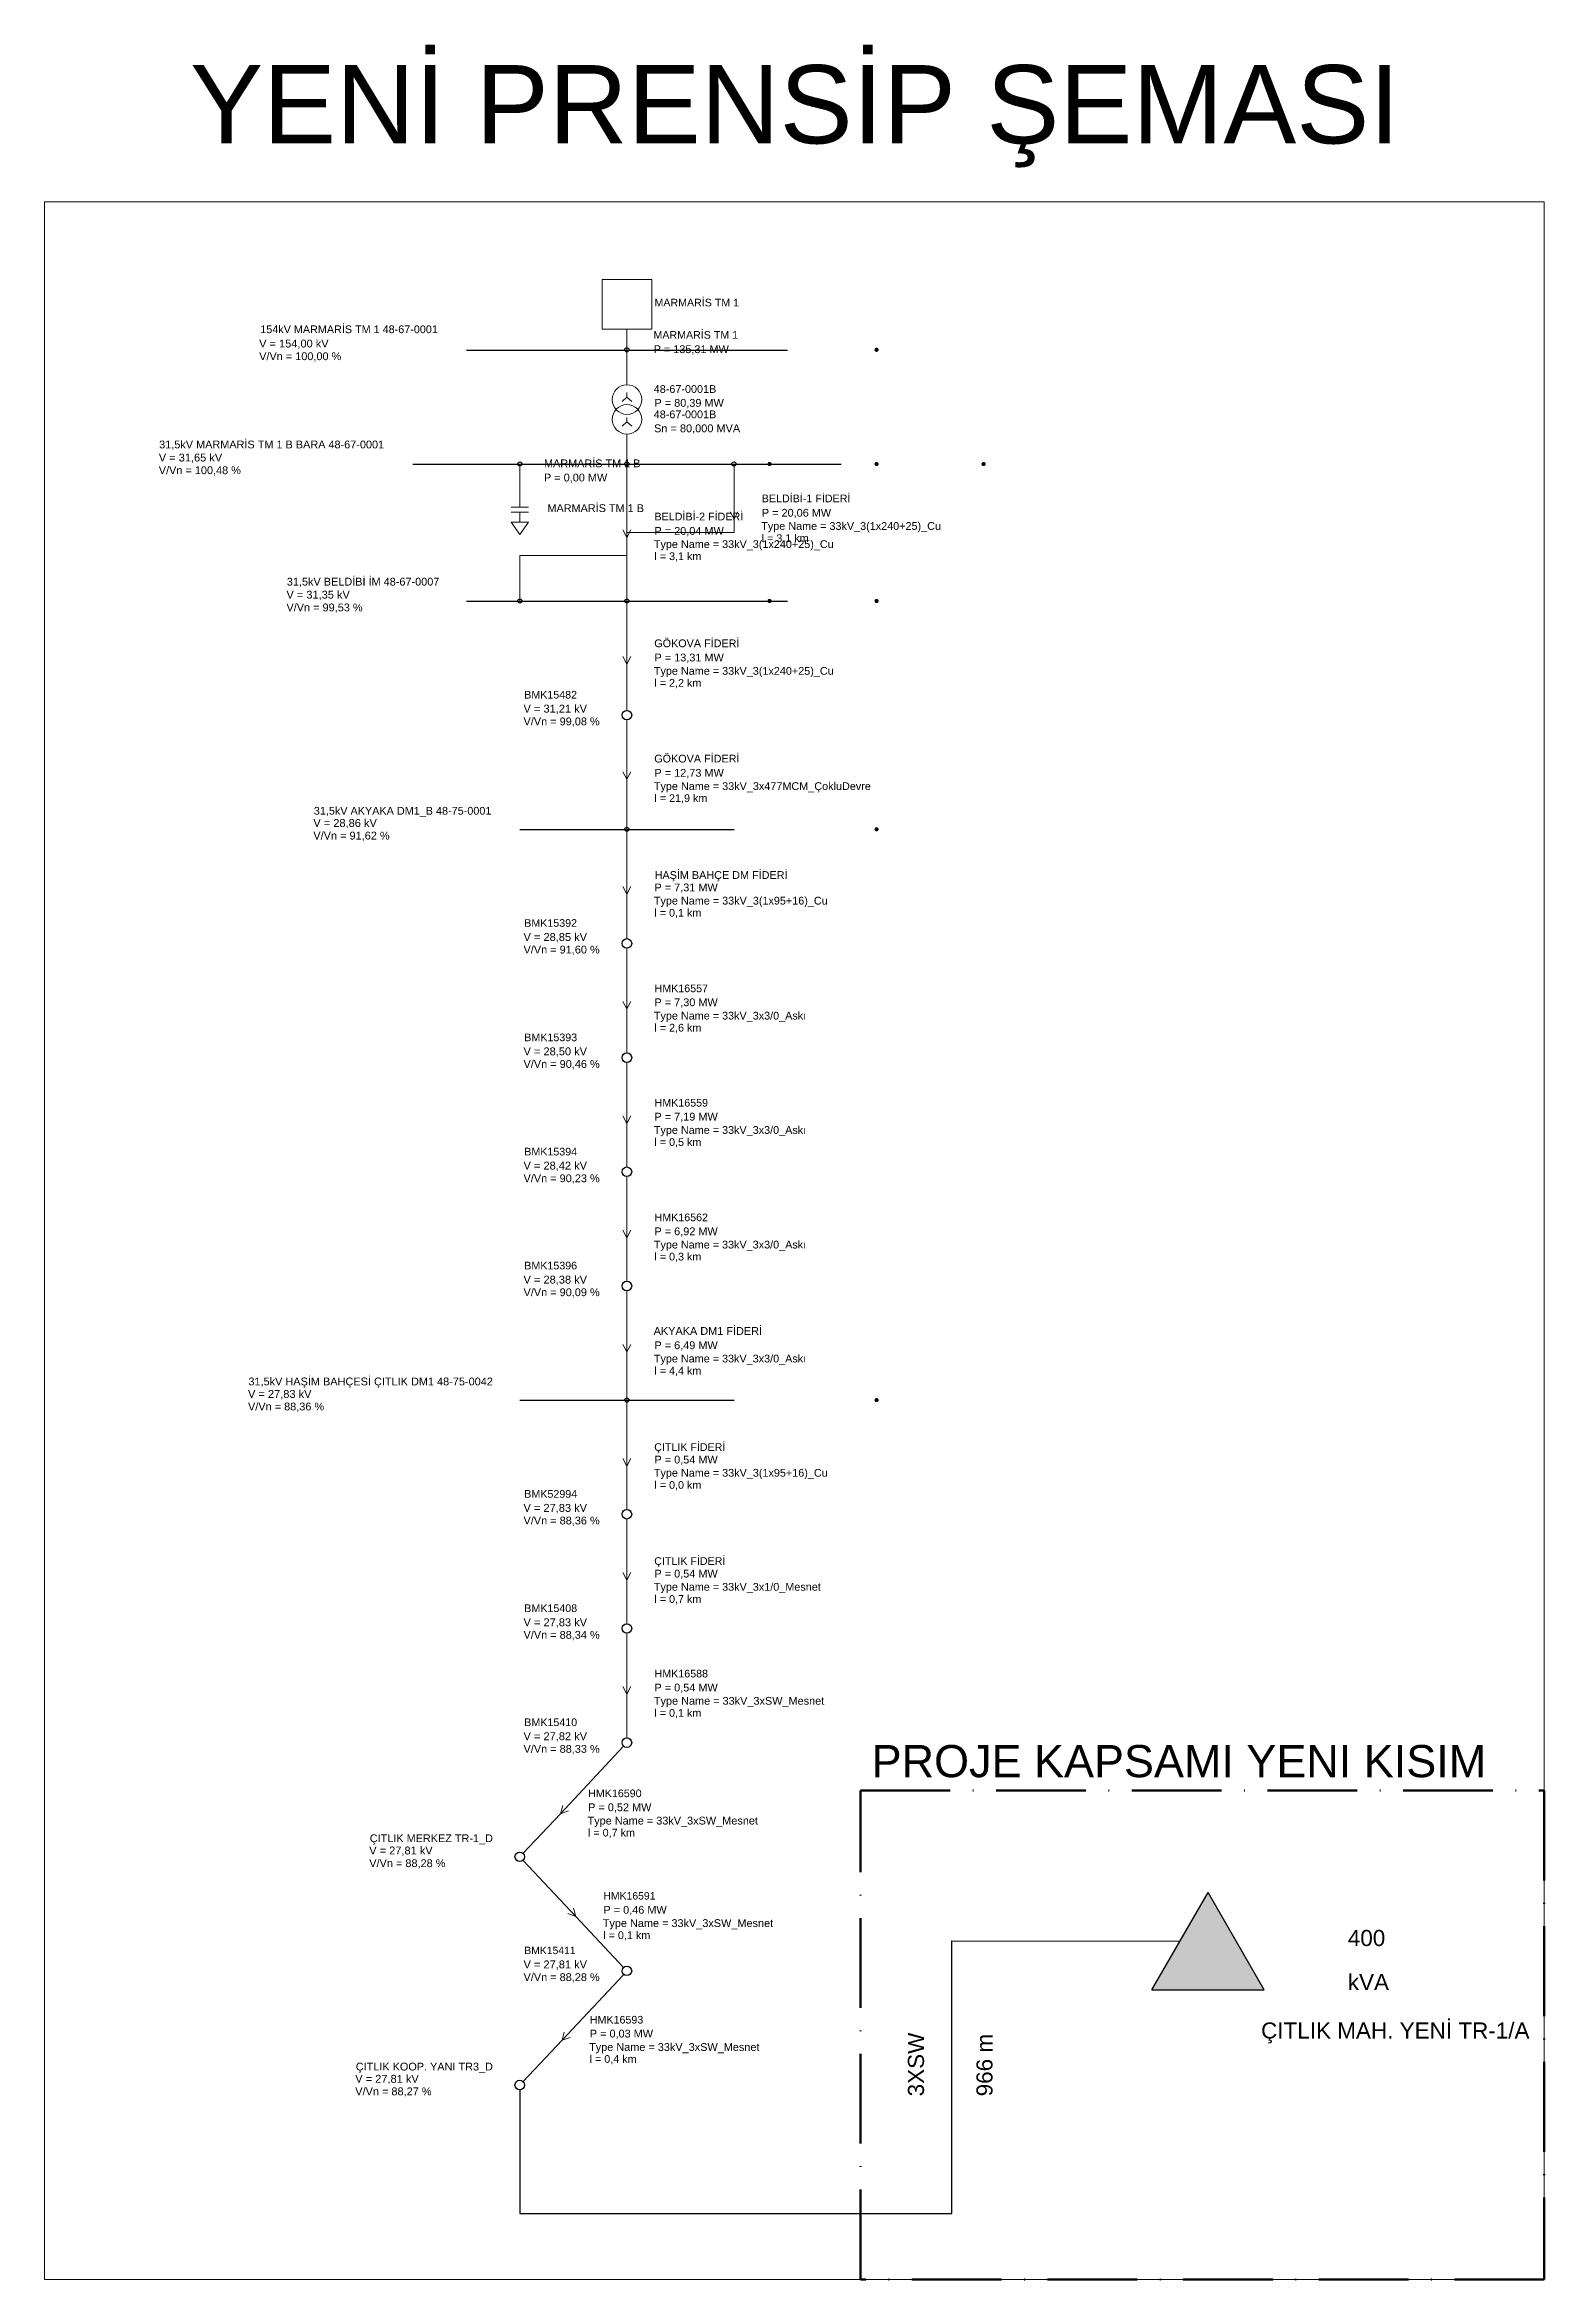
# Model space of a CAD drawing. Header units: millimetres. Extents: x 5 to 445, y 10 to 308.
# Drawn here: x 244.5 to 444.5, y 9.9 to 308 of the extents above; entities that cross this region are included whole.
import ezdxf

# ---------------------------------------------------------------- set-up
doc = ezdxf.new("R2010")
doc.units = ezdxf.units.MM
doc.header["$MEASUREMENT"] = 0
doc.linetypes.add('ACAD_ISO10W100', pattern=[18, 12, -3, 0, -3])
doc.layers.get('0').update_dxf_attribs({"linetype": 'CONTINUOUS'})
doc.layers.add('PDF_Text', color=7, linetype='CONTINUOUS')
doc.layers.add('TRAFO_YENI', color=5, linetype='CONTINUOUS')
doc.styles.add('Arial$001', font='arial.ttf', dxfattribs={"height": 1.2609})
doc.styles.add('PDF Arial', font='arial.ttf')

msp = doc.modelspace()

# ---------------------------------------------------------------- texts
at = {"color": 5, "style": 'Arial$001'}
for s, height, p in [('MARMARİS TM 1', 1.017, (325.82, 273.07)), ('V = 154,00 kV', 1.0513, (273.08, 267.59)), ('154kV MARMARİS TM 1 48-67-0001', 1.031, (273.23, 269.5)), ('MARMARİS TM 1', 1.017, (325.69, 268.76)), ('V/Vn = 100,00 %', 1.0412, (273.08, 265.9)), ('P = 135,31 MW', 1.0377, (325.71, 266.84)), ('48-67-0001B', 1.0329, (325.72, 261.53)), ('P = 80,39 MW', 1.0408, (325.82, 259.68)), ('48-67-0001B', 1.0332, (325.72, 258.15)), ('Sn = 80,000 MVA', 1.0452, (325.77, 256.28)), ('V = 31,65 kV', 1.0521, (259.69, 252.38)), ('31,5kV MARMARİS TM 1 B BARA 48-67-0001', 1.0392, (259.74, 254.13)), ('V/Vn = 100,48 %', 1.0412, (259.69, 250.69)), ('MARMARİS TM 1 B', 1.0366, (311.08, 251.61)), ('P = 0,00 MW', 1.0406, (311.08, 249.72)), ('BELDİBİ-1 FİDERİ', 1.0231, (340.13, 246.94)), ('MARMARİS TM 1 B', 1.0366, (311.54, 245.64)), ('BELDİBİ-2 FİDERİ', 1.0231, (325.82, 244.53)), ('P = 20,06 MW', 1.039, (340.15, 245.02)), ('Type Name = 33kV_3(1x240+25)_Cu', 1.0334, (325.74, 240.84)), ('P = 20,04 MW', 1.0408, (325.82, 242.6)), ('Type Name = 33kV_3(1x240+25)_Cu', 1.0327, (340.07, 243.26)), ('l = 3,1 km', 1.03, (340.12, 241.64)), ('l = 3,1 km', 1.028, (325.81, 239.23)), ('31,5kV BELDİBİ İM 48-67-0007', 1.0402, (276.77, 235.83)), ('V = 31,35 kV', 1.0521, (276.72, 234.09)), ('V/Vn = 99,53 %', 1.0427, (276.72, 232.39)), ('GÖKOVA FİDERİ', 1.0313, (325.79, 227.61)), ('P = 13,31 MW', 1.0408, (325.82, 225.71)), ('Type Name = 33kV_3(1x240+25)_Cu', 1.0334, (325.74, 223.93)), ('BMK15482', 1.018, (308.45, 220.76)), ('l = 2,2 km', 1.028, (325.81, 222.33)), ('V = 31,21 kV', 1.0541, (308.35, 218.88)), ('V/Vn = 99,08 %', 1.0427, (308.35, 217.19)), ('GÖKOVA FİDERİ', 1.0315, (325.79, 212.23)), ('Type Name = 33kV_3x477MCM_ÇokluDevre', 1.0344, (325.74, 208.56)), ('P = 12,73 MW', 1.0411, (325.82, 210.33)), ('31,5kV AKYAKA DM1_B 48-75-0001', 1.0344, (280.37, 205.27)), ('l = 21,9 km', 1.0292, (325.81, 206.96)), ('V = 28,86 kV', 1.0541, (280.31, 203.63)), ('V/Vn = 91,62 %', 1.0444, (280.31, 201.95)), ('HAŞİM BAHÇE DM FİDERİ', 1.0338, (325.84, 196.7)), ('Type Name = 33kV_3(1x95+16)_Cu', 1.0338, (325.74, 193.28)), ('P = 7,31 MW', 1.0406, (325.82, 195.04)), ('BMK15392', 1.018, (308.45, 190.31)), ('l = 0,1 km', 1.028, (325.81, 191.67)), ('V = 28,85 kV', 1.0541, (308.35, 188.42)), ('V/Vn = 91,60 %', 1.0427, (308.35, 186.75)), ('HMK16557', 1.019, (325.84, 181.59)), ('Type Name = 33kV_3x3/0_Askı', 1.0323, (325.74, 177.94)), ('P = 7,30 MW', 1.0406, (325.82, 179.72)), ('BMK15393', 1.021, (308.45, 175.05)), ('l = 2,6 km', 1.028, (325.81, 176.34)), ('V = 28,50 kV', 1.0541, (308.35, 173.17)), ('V/Vn = 90,46 %', 1.0427, (308.35, 171.49)), ('HMK16559', 1.019, (325.84, 166.33)), ('P = 7,19 MW', 1.0406, (325.82, 164.46)), ('Type Name = 33kV_3x3/0_Askı', 1.0323, (325.74, 162.69)), ('l = 0,5 km', 1.028, (325.81, 161.08)), ('V = 28,42 kV', 1.0541, (308.35, 157.93)), ('BMK15394', 1.02, (308.45, 159.81)), ('V/Vn = 90,23 %', 1.0427, (308.35, 156.24)), ('HMK16562', 1.019, (325.84, 151.04)), ('P = 6,92 MW', 1.0406, (325.82, 149.17)), ('Type Name = 33kV_3x3/0_Askı', 1.0323, (325.74, 147.4)), ('l = 0,3 km', 1.028, (325.81, 145.8)), ('V = 28,38 kV', 1.0541, (308.35, 142.72)), ('BMK15396', 1.02, (308.45, 144.61)), ('V/Vn = 90,09 %', 1.0427, (308.35, 141.04)), ('AKYAKA DM1 FİDERİ', 1.0406, (325.71, 135.88)), ('P = 6,49 MW', 1.0406, (325.82, 133.97)), ('Type Name = 33kV_3x3/0_Askı', 1.0323, (325.74, 132.2)), ('l = 4,4 km', 1.028, (325.81, 130.59)), ('V = 27,83 kV', 1.0541, (271.59, 127.47)), ('31,5kV HAŞİM BAHÇESİ ÇITLIK DM1 48-75-0042', 1.0427, (271.64, 129.14)), ('V/Vn = 88,36 %', 1.0427, (271.59, 125.8)), ('ÇITLIK FİDERİ', 1.0184, (325.79, 120.4)), ('P = 0,54 MW', 1.0406, (325.82, 118.72)), ('Type Name = 33kV_3(1x95+16)_Cu', 1.0338, (325.74, 116.96)), ('l = 0,0 km', 1.028, (325.81, 115.34)), ('V = 27,83 kV', 1.0541, (308.35, 112.27)), ('BMK52994', 1.021, (308.45, 114.15)), ('V/Vn = 88,36 %', 1.0427, (308.35, 110.59)), ('ÇITLIK FİDERİ', 1.0184, (325.79, 105.2)), ('P = 0,54 MW', 1.0406, (325.82, 103.51)), ('Type Name = 33kV_3x1/0_Mesnet', 1.0336, (325.74, 101.75)), ('BMK15408', 1.021, (308.45, 98.9)), ('l = 0,7 km', 1.028, (325.81, 100.13)), ('V = 27,83 kV', 1.0544, (308.35, 97.01)), ('V/Vn = 88,34 %', 1.0427, (308.35, 95.34)), ('HMK16588', 1.019, (325.84, 90.18)), ('Type Name = 33kV_3xSW_Mesnet', 1.0401, (325.74, 86.54)), ('P = 0,54 MW', 1.0406, (325.82, 88.31)), ('BMK15410', 1.021, (308.45, 83.69)), ('l = 0,1 km', 1.028, (325.81, 84.93)), ('V = 27,82 kV', 1.0544, (308.35, 81.81)), ('V/Vn = 88,33 %', 1.0427, (308.35, 80.13)), ('HMK16590', 1.021, (316.97, 74.21)), ('Type Name = 33kV_3xSW_Mesnet', 1.0402, (316.89, 70.56)), ('P = 0,52 MW', 1.0406, (316.97, 72.34)), ('ÇITLIK MERKEZ TR-1_D', 1.0374, (287.84, 68.21)), ('l = 0,7 km', 1.028, (316.95, 68.96)), ('V = 27,81 kV', 1.0521, (287.77, 66.57)), ('V/Vn = 88,28 %', 1.0427, (287.77, 64.88)), ('HMK16591', 0.994, (319.01, 60.55)), ('P = 0,46 MW', 1.0406, (319.01, 58.66)), ('Type Name = 33kV_3xSW_Mesnet', 1.0401, (318.92, 56.89)), ('BMK15411', 0.992, (308.45, 53.27)), ('l = 0,1 km', 1.028, (318.99, 55.28)), ('V = 27,81 kV', 1.0541, (308.35, 51.37)), ('V/Vn = 88,28 %', 1.0427, (308.35, 49.68)), ('HMK16593', 1.021, (317.19, 44.01)), ('P = 0,03 MW', 1.0406, (317.19, 42.15)), ('ÇITLIK KOOP. YANI TR3_D', 1.0383, (285.97, 37.75)), ('Type Name = 33kV_3xSW_Mesnet', 1.0401, (317.1, 40.36)), ('l = 0,4 km', 1.028, (317.17, 38.77)), ('V = 27,81 kV', 1.0541, (285.9, 36.11)), ('V/Vn = 88,27 %', 1.0444, (285.9, 34.44))]:
    msp.add_text(s, height=height, dxfattribs=at).set_placement(p)
at = {"layer": 'PDF_Text', "color": 1, "attachment_point": 7, "style": 'PDF Arial'}
for s, insert, char_height in [('YENİ PRENSİP ŞEMASI', (263.87, 291.59), 10.4465), ('PROJE KAPSAMI YENI KISIM', (354.79, 76.81), 4.2943), ('400', (418.32, 54.32), 2.146), ('kVA', (418.32, 48.47), 2.146), ('ÇITLIK MAH. YENİ TR-1/A', (406.75, 41.35), 2.1462)]:
    msp.add_mtext(s, dxfattribs=dict(at, insert=insert, char_height=char_height))
at = {"layer": 'PDF_Text', "color": 1, "char_height": 2.146, "attachment_point": 7, "rotation": 90, "style": 'PDF Arial'}
for s, insert in [('3XSW', (361.81, 34.3)), ('966 m', (370.95, 34.3))]:
    msp.add_mtext(s, dxfattribs=dict(at, insert=insert))

# ---------------------------------------------------------------- blocks, each defined once
blk = doc.blocks.new('YENI_DIREK')
at = {"layer": 'TRAFO_YENI', "linetype": 'Continuous'}
for p, q in [((-2.5, -1.443376), (0, 2.886751)), ((2.5, -1.443376), (0, 2.886751)), ((-2.5, -1.443376), (2.5, -1.443376))]:
    blk.add_line(p, q, dxfattribs=at)
for points in [[(-2.5, -1.443376), (0, -1.443376), (0, 2.886751)], [(0, -1.443376), (0, 2.886751), (2.5, -1.443376)]]:
    blk.add_solid(points, dxfattribs=at)

# ---------------------------------------------------------------- hatches: boundary and pattern name
h = msp.add_hatch(color=5)
edge = h.paths.add_edge_path()
edge.add_spline(control_points=[(355.73, 267.28), (355.73, 267.43), (355.6, 267.56), (355.45, 267.56), (355.45, 267.56), (355.3, 267.56), (355.17, 267.43), (355.17, 267.28), (355.17, 267.28), (355.17, 267.11), (355.3, 267), (355.45, 267), (355.45, 267), (355.6, 267), (355.73, 267.11), (355.73, 267.28)], knot_values=[0, 0, 0, 0, 0.0625, 0.0625, 0.0625, 0.0625, 0.125, 0.125, 0.125, 0.125, 0.1875, 0.1875, 0.1875, 0.1875, 1, 1, 1, 1], degree=3, periodic=0)
h = msp.add_hatch(color=5)
edge = h.paths.add_edge_path()
edge.add_spline(control_points=[(355.73, 267.28), (355.73, 267.43), (355.6, 267.56), (355.45, 267.56), (355.45, 267.56), (355.3, 267.56), (355.17, 267.43), (355.17, 267.28), (355.17, 267.28), (355.17, 267.11), (355.3, 267), (355.45, 267), (355.45, 267), (355.6, 267), (355.73, 267.11), (355.73, 267.28)], knot_values=[0, 0, 0, 0, 0.0625, 0.0625, 0.0625, 0.0625, 0.125, 0.125, 0.125, 0.125, 0.1875, 0.1875, 0.1875, 0.1875, 1, 1, 1, 1], degree=3, periodic=0)
h = msp.add_hatch(color=5)
edge = h.paths.add_edge_path()
edge.add_spline(control_points=[(341.45, 252.04), (341.45, 252.21), (341.32, 252.32), (341.17, 252.32), (341.17, 252.32), (341.02, 252.32), (340.89, 252.21), (340.89, 252.04), (340.89, 252.04), (340.89, 251.89), (341.02, 251.76), (341.17, 251.76), (341.17, 251.76), (341.32, 251.76), (341.45, 251.89), (341.45, 252.04)], knot_values=[0, 0, 0, 0, 0.0625, 0.0625, 0.0625, 0.0625, 0.125, 0.125, 0.125, 0.125, 0.1875, 0.1875, 0.1875, 0.1875, 1, 1, 1, 1], degree=3, periodic=0)
h = msp.add_hatch(color=5)
edge = h.paths.add_edge_path()
edge.add_spline(control_points=[(355.73, 252.04), (355.73, 252.21), (355.6, 252.32), (355.45, 252.32), (355.45, 252.32), (355.3, 252.32), (355.17, 252.21), (355.17, 252.04), (355.17, 252.04), (355.17, 251.89), (355.3, 251.76), (355.45, 251.76), (355.45, 251.76), (355.6, 251.76), (355.73, 251.89), (355.73, 252.04)], knot_values=[0, 0, 0, 0, 0.0625, 0.0625, 0.0625, 0.0625, 0.125, 0.125, 0.125, 0.125, 0.1875, 0.1875, 0.1875, 0.1875, 1, 1, 1, 1], degree=3, periodic=0)
h = msp.add_hatch(color=5)
edge = h.paths.add_edge_path()
edge.add_spline(control_points=[(355.73, 252.04), (355.73, 252.21), (355.6, 252.32), (355.45, 252.32), (355.45, 252.32), (355.3, 252.32), (355.17, 252.21), (355.17, 252.04), (355.17, 252.04), (355.17, 251.89), (355.3, 251.76), (355.45, 251.76), (355.45, 251.76), (355.6, 251.76), (355.73, 251.89), (355.73, 252.04)], knot_values=[0, 0, 0, 0, 0.0625, 0.0625, 0.0625, 0.0625, 0.125, 0.125, 0.125, 0.125, 0.1875, 0.1875, 0.1875, 0.1875, 1, 1, 1, 1], degree=3, periodic=0)
h = msp.add_hatch(color=5)
edge = h.paths.add_edge_path()
edge.add_spline(control_points=[(370.01, 252.04), (370.01, 252.21), (369.89, 252.32), (369.72, 252.32), (369.72, 252.32), (369.58, 252.32), (369.44, 252.21), (369.44, 252.04), (369.44, 252.04), (369.44, 251.89), (369.58, 251.76), (369.72, 251.76), (369.72, 251.76), (369.89, 251.76), (370.01, 251.89), (370.01, 252.04)], knot_values=[0, 0, 0, 0, 0.0625, 0.0625, 0.0625, 0.0625, 0.125, 0.125, 0.125, 0.125, 0.1875, 0.1875, 0.1875, 0.1875, 1, 1, 1, 1], degree=3, periodic=0)
h = msp.add_hatch(color=5)
edge = h.paths.add_edge_path()
edge.add_spline(control_points=[(341.45, 233.78), (341.45, 233.93), (341.32, 234.06), (341.17, 234.06), (341.17, 234.06), (341.02, 234.06), (340.89, 233.93), (340.89, 233.78), (340.89, 233.78), (340.89, 233.61), (341.02, 233.49), (341.17, 233.49), (341.17, 233.49), (341.32, 233.49), (341.45, 233.61), (341.45, 233.78)], knot_values=[0, 0, 0, 0, 0.0625, 0.0625, 0.0625, 0.0625, 0.125, 0.125, 0.125, 0.125, 0.1875, 0.1875, 0.1875, 0.1875, 1, 1, 1, 1], degree=3, periodic=0)
h = msp.add_hatch(color=5)
edge = h.paths.add_edge_path()
edge.add_spline(control_points=[(355.73, 233.78), (355.73, 233.93), (355.6, 234.06), (355.45, 234.06), (355.45, 234.06), (355.3, 234.06), (355.17, 233.93), (355.17, 233.78), (355.17, 233.78), (355.17, 233.61), (355.3, 233.49), (355.45, 233.49), (355.45, 233.49), (355.6, 233.49), (355.73, 233.61), (355.73, 233.78)], knot_values=[0, 0, 0, 0, 0.0625, 0.0625, 0.0625, 0.0625, 0.125, 0.125, 0.125, 0.125, 0.1875, 0.1875, 0.1875, 0.1875, 1, 1, 1, 1], degree=3, periodic=0)
h = msp.add_hatch(color=5)
edge = h.paths.add_edge_path()
edge.add_spline(control_points=[(355.73, 233.78), (355.73, 233.93), (355.6, 234.06), (355.45, 234.06), (355.45, 234.06), (355.3, 234.06), (355.17, 233.93), (355.17, 233.78), (355.17, 233.78), (355.17, 233.61), (355.3, 233.49), (355.45, 233.49), (355.45, 233.49), (355.6, 233.49), (355.73, 233.61), (355.73, 233.78)], knot_values=[0, 0, 0, 0, 0.0625, 0.0625, 0.0625, 0.0625, 0.125, 0.125, 0.125, 0.125, 0.1875, 0.1875, 0.1875, 0.1875, 1, 1, 1, 1], degree=3, periodic=0)
h = msp.add_hatch(color=5)
edge = h.paths.add_edge_path()
edge.add_spline(control_points=[(355.73, 203.32), (355.73, 203.47), (355.6, 203.6), (355.45, 203.6), (355.45, 203.6), (355.3, 203.6), (355.17, 203.47), (355.17, 203.32), (355.17, 203.32), (355.17, 203.17), (355.3, 203.04), (355.45, 203.04), (355.45, 203.04), (355.6, 203.04), (355.73, 203.17), (355.73, 203.32)], knot_values=[0, 0, 0, 0, 0.0625, 0.0625, 0.0625, 0.0625, 0.125, 0.125, 0.125, 0.125, 0.1875, 0.1875, 0.1875, 0.1875, 1, 1, 1, 1], degree=3, periodic=0)
h = msp.add_hatch(color=5)
edge = h.paths.add_edge_path()
edge.add_spline(control_points=[(355.73, 203.32), (355.73, 203.47), (355.6, 203.6), (355.45, 203.6), (355.45, 203.6), (355.3, 203.6), (355.17, 203.47), (355.17, 203.32), (355.17, 203.32), (355.17, 203.17), (355.3, 203.04), (355.45, 203.04), (355.45, 203.04), (355.6, 203.04), (355.73, 203.17), (355.73, 203.32)], knot_values=[0, 0, 0, 0, 0.0625, 0.0625, 0.0625, 0.0625, 0.125, 0.125, 0.125, 0.125, 0.1875, 0.1875, 0.1875, 0.1875, 1, 1, 1, 1], degree=3, periodic=0)
h = msp.add_hatch(color=5)
edge = h.paths.add_edge_path()
edge.add_spline(control_points=[(355.73, 127.18), (355.73, 127.33), (355.6, 127.46), (355.45, 127.46), (355.45, 127.46), (355.3, 127.46), (355.17, 127.33), (355.17, 127.18), (355.17, 127.18), (355.17, 127.01), (355.3, 126.9), (355.45, 126.9), (355.45, 126.9), (355.6, 126.9), (355.73, 127.01), (355.73, 127.18)], knot_values=[0, 0, 0, 0, 0.0625, 0.0625, 0.0625, 0.0625, 0.125, 0.125, 0.125, 0.125, 0.1875, 0.1875, 0.1875, 0.1875, 1, 1, 1, 1], degree=3, periodic=0)
h = msp.add_hatch(color=5)
edge = h.paths.add_edge_path()
edge.add_spline(control_points=[(355.73, 127.18), (355.73, 127.33), (355.6, 127.46), (355.45, 127.46), (355.45, 127.46), (355.3, 127.46), (355.17, 127.33), (355.17, 127.18), (355.17, 127.18), (355.17, 127.01), (355.3, 126.9), (355.45, 126.9), (355.45, 126.9), (355.6, 126.9), (355.73, 127.01), (355.73, 127.18)], knot_values=[0, 0, 0, 0, 0.0625, 0.0625, 0.0625, 0.0625, 0.125, 0.125, 0.125, 0.125, 0.1875, 0.1875, 0.1875, 0.1875, 1, 1, 1, 1], degree=3, periodic=0)

# ---------------------------------------------------------------- linework, layer by layer
at = {"color": 5, "linetype": 'Continuous', "lineweight": 20}
msp.add_lwpolyline([(444.54, 287.02), (244.46, 287.02), (244.46, 9.89), (444.54, 9.89)], close=True, dxfattribs=at)
at = {"color": 5, "linetype": 'Continuous', "lineweight": 15}
for points in [[(318.86, 270.04), (325.46, 270.04), (325.46, 276.64), (318.86, 276.64)], [(306.71, 244.28), (309.03, 244.28), (307.87, 242.64)]]:
    msp.add_lwpolyline(points, close=True, dxfattribs=at)
for points in [[(322.15, 270.04), (322.15, 267.25), (322.15, 267.25)], [(322.15, 262.61), (322.15, 267.25), (322.15, 267.25)], [(322.15, 260.98), (321.49, 260.38), (321.49, 260.38)], [(322.15, 260.98), (321.49, 260.38), (321.49, 260.38)], [(322.15, 260.98), (322.15, 261.57), (322.15, 261.57)], [(322.15, 260.98), (322.15, 261.57), (322.15, 261.57)], [(322.15, 260.98), (322.81, 260.38), (322.81, 260.38)], [(322.15, 260.98), (322.81, 260.38), (322.81, 260.38)], [(322.15, 257.67), (321.49, 257.09), (321.49, 257.09)], [(322.15, 257.67), (321.49, 257.09), (321.49, 257.09)], [(322.15, 257.67), (322.15, 258.26), (322.15, 258.26)], [(322.15, 257.67), (322.15, 258.26), (322.15, 258.26)], [(322.15, 257.67), (322.81, 257.09), (322.81, 257.09)], [(322.15, 257.67), (322.81, 257.09), (322.81, 257.09)], [(322.15, 256.03), (322.15, 252.03), (322.15, 252.03)], [(307.87, 246.27), (307.87, 252.03), (307.87, 252.03)], [(322.15, 242.28), (322.15, 252.03), (322.15, 252.03)], [(336.44, 244.68), (336.44, 252.03), (336.44, 252.03)], [(306.71, 246.27), (309.03, 246.27), (309.03, 246.27)], [(306.71, 245.61), (309.03, 245.61), (309.03, 245.61)], [(307.87, 245.61), (307.87, 244.28), (307.87, 244.28)], [(335.91, 245.67), (336.44, 244.68), (336.44, 244.68)], [(335.91, 245.67), (336.44, 244.68), (336.44, 244.68)], [(336.96, 245.67), (336.44, 244.68), (336.44, 244.68)], [(336.96, 245.67), (336.44, 244.68), (336.44, 244.68)], [(336.44, 244.68), (336.44, 242.89), (336.44, 242.89)], [(321.62, 243.26), (322.15, 242.26), (322.15, 242.26)], [(321.62, 243.26), (322.15, 242.26), (322.15, 242.26)], [(322.68, 243.26), (322.15, 242.26), (322.15, 242.26)], [(322.68, 243.26), (322.15, 242.26), (322.15, 242.26)], [(336.44, 242.89), (322.15, 242.89), (322.15, 242.89)], [(322.15, 242.89), (322.15, 233.74), (322.15, 233.74)], [(322.15, 242.28), (322.15, 239.83), (322.15, 239.83)], [(322.15, 239.83), (307.87, 239.83), (307.87, 239.83)], [(307.87, 239.83), (307.87, 233.74), (307.87, 233.74)], [(322.15, 225.36), (322.15, 233.74), (322.15, 233.74)], [(321.62, 226.35), (322.15, 225.36), (322.15, 225.36)], [(321.62, 226.35), (322.15, 225.36), (322.15, 225.36)], [(322.68, 226.35), (322.15, 225.36), (322.15, 225.36)], [(322.68, 226.35), (322.15, 225.36), (322.15, 225.36)], [(322.15, 225.36), (322.15, 219.18), (322.15, 219.18)], [(322.15, 210), (322.15, 217.86), (322.15, 217.86)], [(321.62, 210.99), (322.15, 210), (322.15, 210)], [(321.62, 210.99), (322.15, 210), (322.15, 210)], [(322.68, 210.99), (322.15, 210), (322.15, 210)], [(322.68, 210.99), (322.15, 210), (322.15, 210)], [(322.15, 210), (322.15, 203.3), (322.15, 203.3)], [(322.15, 194.68), (322.15, 203.3), (322.15, 203.3)], [(321.62, 195.67), (322.15, 194.68), (322.15, 194.68)], [(321.62, 195.67), (322.15, 194.68), (322.15, 194.68)], [(322.68, 195.67), (322.15, 194.68), (322.15, 194.68)], [(322.68, 195.67), (322.15, 194.68), (322.15, 194.68)], [(322.15, 194.68), (322.15, 188.73), (322.15, 188.73)], [(322.15, 179.38), (322.15, 187.4), (322.15, 187.4)], [(321.62, 180.35), (322.15, 179.38), (322.15, 179.38)], [(321.62, 180.35), (322.15, 179.38), (322.15, 179.38)], [(322.68, 180.35), (322.15, 179.38), (322.15, 179.38)], [(322.68, 180.35), (322.15, 179.38), (322.15, 179.38)], [(322.15, 179.38), (322.15, 173.5), (322.15, 173.5)], [(322.15, 164.09), (322.15, 172.18), (322.15, 172.18)], [(321.62, 165.08), (322.15, 164.09), (322.15, 164.09)], [(321.62, 165.08), (322.15, 164.09), (322.15, 164.09)], [(322.68, 165.08), (322.15, 164.09), (322.15, 164.09)], [(322.68, 165.08), (322.15, 164.09), (322.15, 164.09)], [(322.15, 164.09), (322.15, 158.27), (322.15, 158.27)], [(322.15, 148.84), (322.15, 156.94), (322.15, 156.94)], [(321.62, 149.83), (322.15, 148.84), (322.15, 148.84)], [(321.62, 149.83), (322.15, 148.84), (322.15, 148.84)], [(322.68, 149.83), (322.15, 148.84), (322.15, 148.84)], [(322.68, 149.83), (322.15, 148.84), (322.15, 148.84)], [(322.15, 148.84), (322.15, 143.05), (322.15, 143.05)], [(322.15, 133.6), (322.15, 141.72), (322.15, 141.72)], [(321.62, 134.59), (322.15, 133.6), (322.15, 133.6)], [(321.62, 134.59), (322.15, 133.6), (322.15, 133.6)], [(322.68, 134.59), (322.15, 133.6), (322.15, 133.6)], [(322.68, 134.59), (322.15, 133.6), (322.15, 133.6)], [(322.15, 133.6), (322.15, 127.15), (322.15, 127.15)], [(322.15, 118.38), (322.15, 127.15), (322.15, 127.15)], [(321.62, 119.37), (322.15, 118.38), (322.15, 118.38)], [(321.62, 119.37), (322.15, 118.38), (322.15, 118.38)], [(322.68, 119.37), (322.15, 118.38), (322.15, 118.38)], [(322.68, 119.37), (322.15, 118.38), (322.15, 118.38)], [(322.15, 118.38), (322.15, 112.59), (322.15, 112.59)], [(322.15, 103.17), (322.15, 111.26), (322.15, 111.26)], [(321.62, 104.17), (322.15, 103.17), (322.15, 103.17)], [(321.62, 104.17), (322.15, 103.17), (322.15, 103.17)], [(322.68, 104.17), (322.15, 103.17), (322.15, 103.17)], [(322.68, 104.17), (322.15, 103.17), (322.15, 103.17)], [(322.15, 103.17), (322.15, 97.35), (322.15, 97.35)], [(322.15, 87.97), (322.15, 96.04), (322.15, 96.04)], [(321.62, 88.96), (322.15, 87.97), (322.15, 87.97)], [(321.62, 88.96), (322.15, 87.97), (322.15, 87.97)], [(322.68, 88.96), (322.15, 87.97), (322.15, 87.97)], [(322.68, 88.96), (322.15, 87.97), (322.15, 87.97)], [(322.15, 87.97), (322.15, 82.13), (322.15, 82.13)], [(313.28, 72), (321.7, 80.99), (321.7, 80.99)], [(313.28, 72), (308.32, 66.72), (308.32, 66.72)], [(315.32, 58.3), (308.32, 65.77), (308.32, 65.77)], [(315.32, 58.3), (321.7, 51.49), (321.7, 51.49)], [(313.5, 41.78), (321.7, 50.53), (321.7, 50.53)], [(313.5, 41.78), (308.32, 36.27), (308.32, 36.27)]]:
    msp.add_lwpolyline(points, dxfattribs=at)
at = {"color": 5, "linetype": 'Continuous', "lineweight": 30}
for points in [[(300.72, 267.25), (343.57, 267.25), (343.57, 267.25)], [(293.59, 252.03), (350.72, 252.03), (350.72, 252.03)], [(300.72, 233.74), (343.57, 233.74), (343.57, 233.74)], [(307.87, 203.3), (336.44, 203.3), (336.44, 203.3)], [(307.87, 127.15), (336.44, 127.15), (336.44, 127.15)]]:
    msp.add_lwpolyline(points, dxfattribs=at)
at = {"linetype": 'ACAD_ISO10W100', "lineweight": 100}
msp.add_lwpolyline([(353.29, 75.1), (444.54, 75.1), (444.54, 9.89), (353.29, 9.89)], close=True, dxfattribs=at)
at = {"color": 5, "linetype": 'Continuous', "lineweight": 9}
for points in [[(313.58, 73.09), (313.28, 72), (313.28, 72)], [(313.58, 73.09), (313.28, 72), (313.28, 72)], [(314.34, 72.37), (313.28, 72), (313.28, 72)], [(314.34, 72.37), (313.28, 72), (313.28, 72)], [(314.26, 58.67), (315.32, 58.3), (315.32, 58.3)], [(314.26, 58.67), (315.32, 58.3), (315.32, 58.3)], [(315.02, 59.38), (315.32, 58.3), (315.32, 58.3)], [(315.02, 59.38), (315.32, 58.3), (315.32, 58.3)], [(313.79, 42.87), (313.5, 41.78), (313.5, 41.78)], [(313.79, 42.87), (313.5, 41.78), (313.5, 41.78)], [(314.57, 42.14), (313.5, 41.78), (313.5, 41.78)], [(314.57, 42.14), (313.5, 41.78), (313.5, 41.78)]]:
    msp.add_lwpolyline(points, dxfattribs=at)
at = {"color": 1}
msp.add_lwpolyline([(307.85, 35.16), (307.85, 18.68), (365.49, 18.68), (365.49, 55.04), (395.92, 55.01)], dxfattribs=at)
at = {"color": 5, "linetype": 'Continuous', "lineweight": 25}
for points in [[(322.41, 267.28), (322.41, 267.43), (322.28, 267.56), (322.13, 267.56), (322.13, 267.56), (321.98, 267.56), (321.85, 267.43), (321.85, 267.28), (321.85, 267.28), (321.85, 267.11), (321.98, 267), (322.13, 267), (322.13, 267), (322.28, 267), (322.41, 267.11), (322.41, 267.28)], [(322.41, 267.28), (322.41, 267.43), (322.28, 267.56), (322.13, 267.56), (322.13, 267.56), (321.98, 267.56), (321.85, 267.43), (321.85, 267.28), (321.85, 267.28), (321.85, 267.11), (321.98, 267), (322.13, 267), (322.13, 267), (322.28, 267), (322.41, 267.11), (322.41, 267.28)], [(308.14, 252.04), (308.14, 252.21), (308, 252.32), (307.85, 252.32), (307.85, 252.32), (307.71, 252.32), (307.57, 252.21), (307.57, 252.04), (307.57, 252.04), (307.57, 251.89), (307.71, 251.76), (307.85, 251.76), (307.85, 251.76), (308, 251.76), (308.14, 251.89), (308.14, 252.04)], [(322.41, 252.04), (322.41, 252.21), (322.28, 252.32), (322.13, 252.32), (322.13, 252.32), (321.98, 252.32), (321.85, 252.21), (321.85, 252.04), (321.85, 252.04), (321.85, 251.89), (321.98, 251.76), (322.13, 251.76), (322.13, 251.76), (322.28, 251.76), (322.41, 251.89), (322.41, 252.04)], [(322.41, 252.04), (322.41, 252.21), (322.28, 252.32), (322.13, 252.32), (322.13, 252.32), (321.98, 252.32), (321.85, 252.21), (321.85, 252.04), (321.85, 252.04), (321.85, 251.89), (321.98, 251.76), (322.13, 251.76), (322.13, 251.76), (322.28, 251.76), (322.41, 251.89), (322.41, 252.04)], [(336.69, 252.04), (336.69, 252.21), (336.58, 252.32), (336.41, 252.32), (336.41, 252.32), (336.26, 252.32), (336.13, 252.21), (336.13, 252.04), (336.13, 252.04), (336.13, 251.89), (336.26, 251.76), (336.41, 251.76), (336.41, 251.76), (336.58, 251.76), (336.69, 251.89), (336.69, 252.04)], [(308.14, 233.78), (308.14, 233.93), (308, 234.06), (307.85, 234.06), (307.85, 234.06), (307.71, 234.06), (307.57, 233.93), (307.57, 233.78), (307.57, 233.78), (307.57, 233.61), (307.71, 233.49), (307.85, 233.49), (307.85, 233.49), (308, 233.49), (308.14, 233.61), (308.14, 233.78)], [(322.41, 233.78), (322.41, 233.93), (322.28, 234.06), (322.13, 234.06), (322.13, 234.06), (321.98, 234.06), (321.85, 233.93), (321.85, 233.78), (321.85, 233.78), (321.85, 233.61), (321.98, 233.49), (322.13, 233.49), (322.13, 233.49), (322.28, 233.49), (322.41, 233.61), (322.41, 233.78)], [(322.41, 233.78), (322.41, 233.93), (322.28, 234.06), (322.13, 234.06), (322.13, 234.06), (321.98, 234.06), (321.85, 233.93), (321.85, 233.78), (321.85, 233.78), (321.85, 233.61), (321.98, 233.49), (322.13, 233.49), (322.13, 233.49), (322.28, 233.49), (322.41, 233.61), (322.41, 233.78)], [(322.41, 203.32), (322.41, 203.47), (322.28, 203.6), (322.13, 203.6), (322.13, 203.6), (321.98, 203.6), (321.85, 203.47), (321.85, 203.32), (321.85, 203.32), (321.85, 203.17), (321.98, 203.04), (322.13, 203.04), (322.13, 203.04), (322.28, 203.04), (322.41, 203.17), (322.41, 203.32)], [(322.41, 203.32), (322.41, 203.47), (322.28, 203.6), (322.13, 203.6), (322.13, 203.6), (321.98, 203.6), (321.85, 203.47), (321.85, 203.32), (321.85, 203.32), (321.85, 203.17), (321.98, 203.04), (322.13, 203.04), (322.13, 203.04), (322.28, 203.04), (322.41, 203.17), (322.41, 203.32)], [(322.41, 127.18), (322.41, 127.33), (322.28, 127.46), (322.13, 127.46), (322.13, 127.46), (321.98, 127.46), (321.85, 127.33), (321.85, 127.18), (321.85, 127.18), (321.85, 127.01), (321.98, 126.9), (322.13, 126.9), (322.13, 126.9), (322.28, 126.9), (322.41, 127.01), (322.41, 127.18)], [(322.41, 127.18), (322.41, 127.33), (322.28, 127.46), (322.13, 127.46), (322.13, 127.46), (321.98, 127.46), (321.85, 127.33), (321.85, 127.18), (321.85, 127.18), (321.85, 127.01), (321.98, 126.9), (322.13, 126.9), (322.13, 126.9), (322.28, 126.9), (322.41, 127.01), (322.41, 127.18)]]:
    msp.add_open_spline(points, degree=3, knots=[0, 0, 0, 0, 0.0625, 0.0625, 0.0625, 0.062501, 0.125, 0.125, 0.125, 0.125001, 0.1875, 0.1875, 0.1875, 0.187501, 1, 1, 1, 1], dxfattribs=at)
at = {"color": 5, "linetype": 'Continuous', "lineweight": 15}
for points in [[(324.13, 260.64), (324.13, 261.74), (323.24, 262.61), (322.15, 262.61), (322.15, 262.61), (321.06, 262.61), (320.18, 261.74), (320.18, 260.64), (320.18, 260.64), (320.18, 259.55), (321.06, 258.66), (322.15, 258.66), (322.15, 258.66), (323.24, 258.66), (324.13, 259.55), (324.13, 260.64)], [(324.13, 258), (324.13, 259.09), (323.24, 259.98), (322.15, 259.98), (322.15, 259.98), (321.06, 259.98), (320.18, 259.09), (320.18, 258), (320.18, 258), (320.18, 256.91), (321.06, 256.03), (322.15, 256.03), (322.15, 256.03), (323.24, 256.03), (324.13, 256.91), (324.13, 258)]]:
    msp.add_open_spline(points, degree=3, knots=[0, 0, 0, 0, 0.0625, 0.0625, 0.0625, 0.062501, 0.125, 0.125, 0.125, 0.125001, 0.1875, 0.1875, 0.1875, 0.187501, 1, 1, 1, 1], dxfattribs=at)
at = {"color": 5, "linetype": 'Continuous', "lineweight": 30}
for points in [[(322.78, 218.54), (322.78, 218.9), (322.5, 219.18), (322.13, 219.18), (322.13, 219.18), (321.79, 219.18), (321.5, 218.9), (321.5, 218.54), (321.5, 218.54), (321.5, 218.19), (321.79, 217.91), (322.13, 217.91), (322.13, 217.91), (322.5, 217.91), (322.78, 218.19), (322.78, 218.54)], [(322.78, 188.08), (322.78, 188.44), (322.5, 188.73), (322.13, 188.73), (322.13, 188.73), (321.79, 188.73), (321.5, 188.44), (321.5, 188.08), (321.5, 188.08), (321.5, 187.73), (321.79, 187.45), (322.13, 187.45), (322.13, 187.45), (322.5, 187.45), (322.78, 187.73), (322.78, 188.08)], [(322.78, 172.86), (322.78, 173.21), (322.5, 173.5), (322.13, 173.5), (322.13, 173.5), (321.79, 173.5), (321.5, 173.21), (321.5, 172.86), (321.5, 172.86), (321.5, 172.51), (321.79, 172.21), (322.13, 172.21), (322.13, 172.21), (322.5, 172.21), (322.78, 172.51), (322.78, 172.86)], [(322.78, 157.64), (322.78, 157.99), (322.5, 158.27), (322.13, 158.27), (322.13, 158.27), (321.79, 158.27), (321.5, 157.99), (321.5, 157.64), (321.5, 157.64), (321.5, 157.27), (321.79, 156.99), (322.13, 156.99), (322.13, 156.99), (322.5, 156.99), (322.78, 157.27), (322.78, 157.64)], [(322.78, 142.4), (322.78, 142.75), (322.5, 143.05), (322.13, 143.05), (322.13, 143.05), (321.79, 143.05), (321.5, 142.75), (321.5, 142.4), (321.5, 142.4), (321.5, 142.05), (321.79, 141.75), (322.13, 141.75), (322.13, 141.75), (322.5, 141.75), (322.78, 142.05), (322.78, 142.4)], [(322.78, 111.94), (322.78, 112.29), (322.5, 112.59), (322.13, 112.59), (322.13, 112.59), (321.79, 112.59), (321.5, 112.29), (321.5, 111.94), (321.5, 111.94), (321.5, 111.59), (321.79, 111.31), (322.13, 111.31), (322.13, 111.31), (322.5, 111.31), (322.78, 111.59), (322.78, 111.94)], [(322.78, 96.72), (322.78, 97.07), (322.5, 97.35), (322.13, 97.35), (322.13, 97.35), (321.79, 97.35), (321.5, 97.07), (321.5, 96.72), (321.5, 96.72), (321.5, 96.36), (321.79, 96.07), (322.13, 96.07), (322.13, 96.07), (322.5, 96.07), (322.78, 96.36), (322.78, 96.72)], [(322.78, 81.48), (322.78, 81.85), (322.5, 82.13), (322.13, 82.13), (322.13, 82.13), (321.79, 82.13), (321.5, 81.85), (321.5, 81.48), (321.5, 81.48), (321.5, 81.14), (321.79, 80.85), (322.13, 80.85), (322.13, 80.85), (322.5, 80.85), (322.78, 81.14), (322.78, 81.48)], [(308.48, 66.26), (308.48, 66.61), (308.2, 66.89), (307.85, 66.89), (307.85, 66.89), (307.49, 66.89), (307.21, 66.61), (307.21, 66.26), (307.21, 66.26), (307.21, 65.91), (307.49, 65.62), (307.85, 65.62), (307.85, 65.62), (308.2, 65.62), (308.48, 65.91), (308.48, 66.26)], [(322.78, 51.02), (322.78, 51.39), (322.5, 51.67), (322.13, 51.67), (322.13, 51.67), (321.79, 51.67), (321.5, 51.39), (321.5, 51.02), (321.5, 51.02), (321.5, 50.68), (321.79, 50.4), (322.13, 50.4), (322.13, 50.4), (322.5, 50.4), (322.78, 50.68), (322.78, 51.02)], [(308.48, 35.8), (308.48, 36.15), (308.2, 36.45), (307.85, 36.45), (307.85, 36.45), (307.49, 36.45), (307.21, 36.15), (307.21, 35.8), (307.21, 35.8), (307.21, 35.46), (307.49, 35.16), (307.85, 35.16), (307.85, 35.16), (308.2, 35.16), (308.48, 35.46), (308.48, 35.8)]]:
    msp.add_open_spline(points, degree=3, knots=[0, 0, 0, 0, 0.0625, 0.0625, 0.0625, 0.062501, 0.125, 0.125, 0.125, 0.125001, 0.1875, 0.1875, 0.1875, 0.187501, 1, 1, 1, 1], dxfattribs=at)

# ---------------------------------------------------------------- block references
at = {"color": 1, "linetype": 'Continuous', "xscale": 3, "yscale": 3, "zscale": 3}
msp.add_blockref('YENI_DIREK', (399.67, 52.85), dxfattribs=at)

msp.set_redraw_order([(e.dxf.handle, doc.entitydb.next_handle()) for e in msp.query("TEXT MTEXT ATTDEF DIMENSION ARC_DIMENSION")])  # texts and dimensions are drawn at this point

doc.saveas('drawing.dxf')
